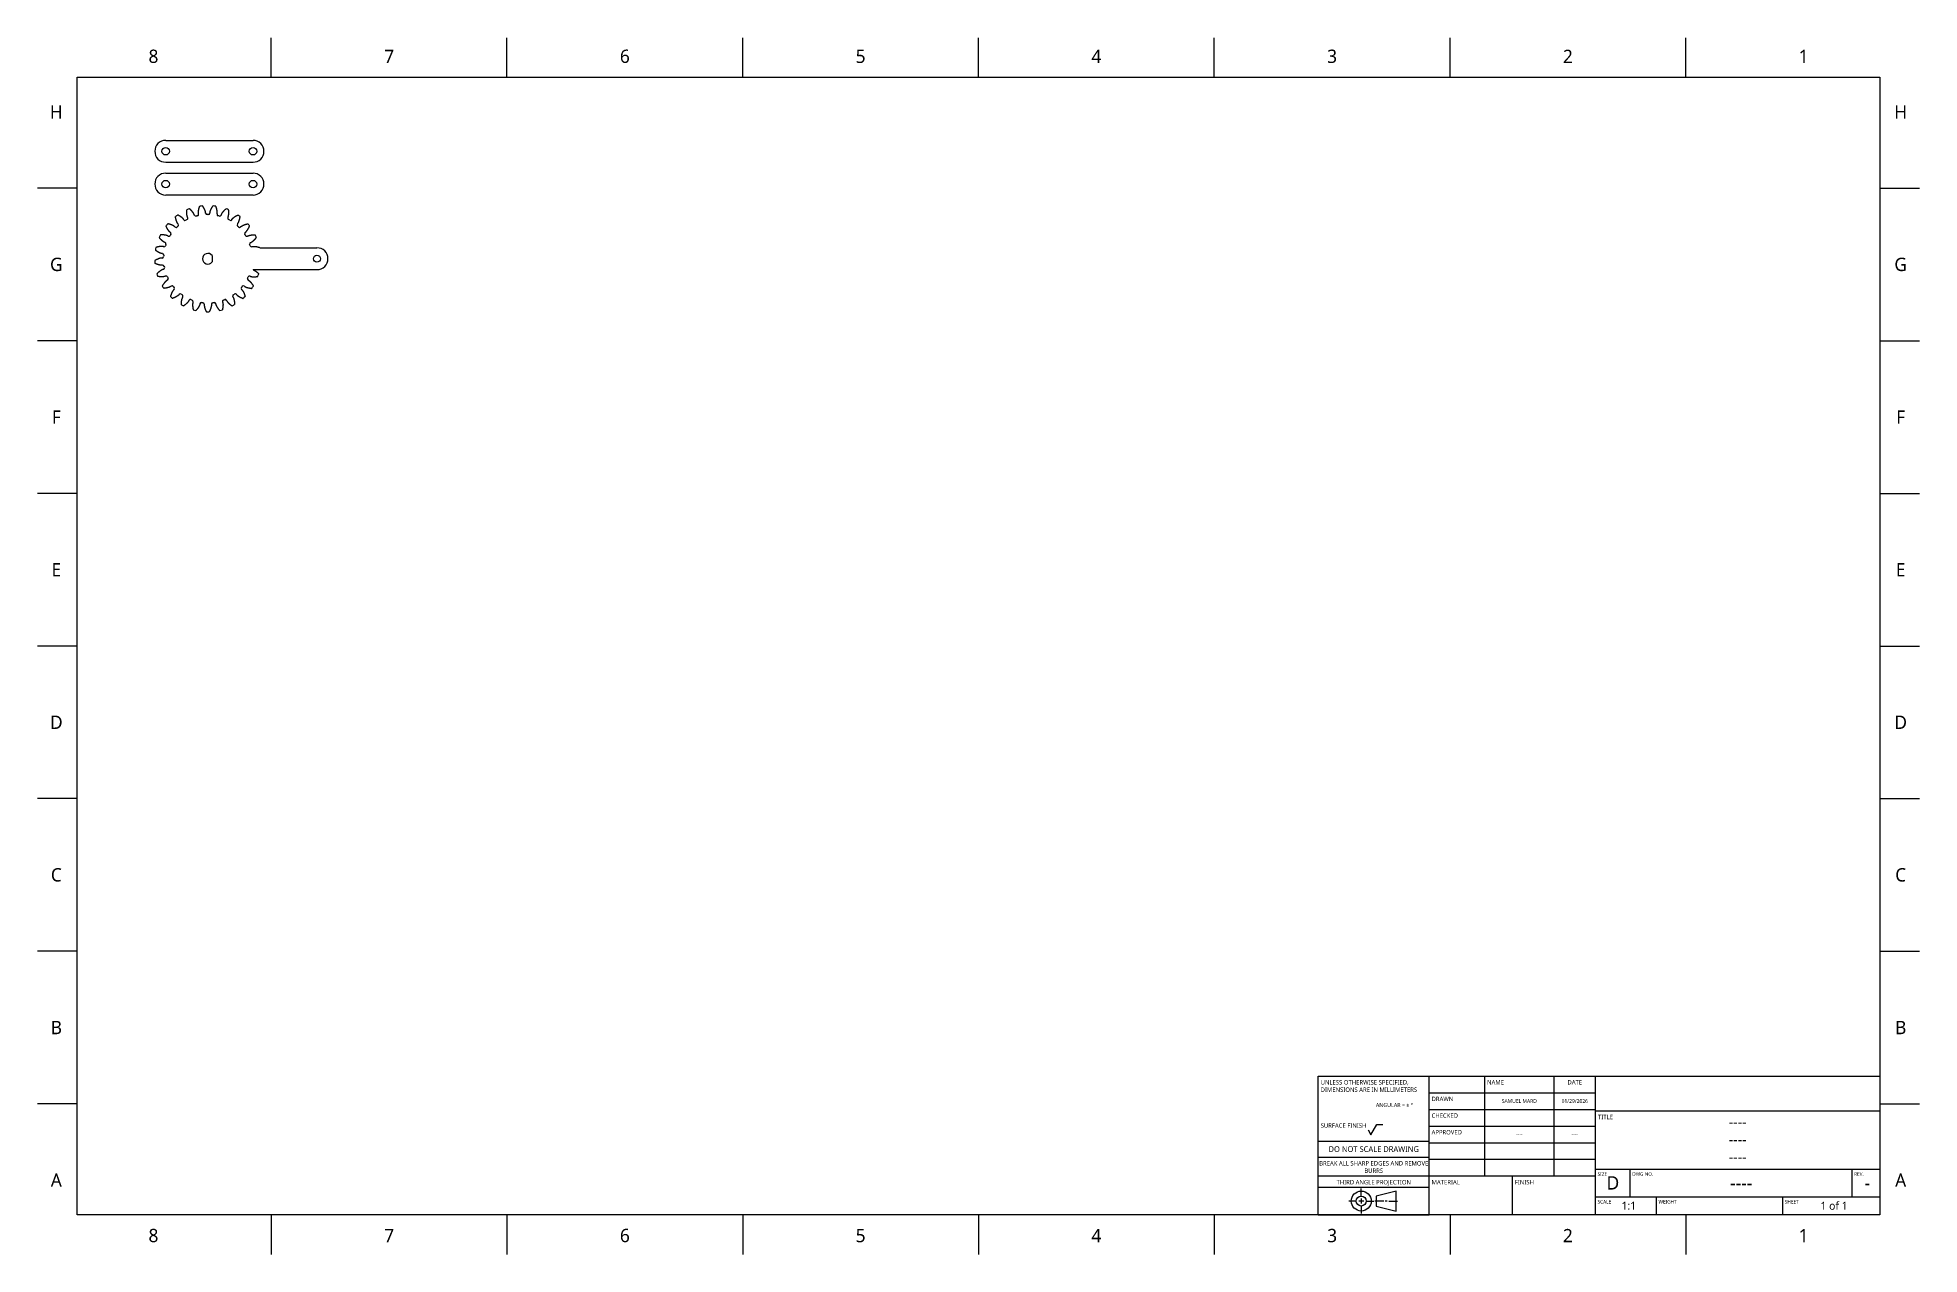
# Model space of a CAD drawing. Extents: x 0.1 to 34, y 0 to 22.
import ezdxf

# ---------------------------------------------------------------- set-up
doc = ezdxf.new("R2010")
doc.units = 0
doc.header["$LTSCALE"] = 0.5
doc.header["$MEASUREMENT"] = 0
for name, color, linetype in [('BORDER_FRAME', 7, 'CONTINUOUS'), ('BORDER_ZONES', 7, 'CONTINUOUS'), ('TITLE_BLOCK', 7, 'CONTINUOUS'), ('VISIBLE', 7, 'CONTINUOUS')]:
    doc.layers.add(name, color=color, linetype=linetype)
doc.styles.add('ONSHAPE-STANDARD', font='NotoSans-Regular.ttf')
doc.styles.add('ONSHAPE-STANDARD-FIELDS', font='')
doc.styles.get('ONSHAPE-STANDARD-FIELDS').set_extended_font_data('Noto Sans')

msp = doc.modelspace()

# ---------------------------------------------------------------- texts
at = {"layer": 'BORDER_ZONES', "char_height": 0.24, "attachment_point": 5, "style": 'ONSHAPE-STANDARD'}
for s, insert in [('8', (2.163, 21.625)), ('7', (6.412, 21.625)), ('6', (10.662, 21.625)), ('5', (14.912, 21.625)), ('4', (19.163, 21.625)), ('3', (23.413, 21.625)), ('2', (27.663, 21.625)), ('1', (31.913, 21.625)), ('H', (0.412, 20.625)), ('H', (33.663, 20.625)), ('G', (0.412, 17.875)), ('G', (33.663, 17.875)), ('F', (0.412, 15.125)), ('F', (33.663, 15.125)), ('E', (0.412, 12.375)), ('E', (33.663, 12.375)), ('D', (0.412, 9.625)), ('D', (33.663, 9.625)), ('C', (0.412, 6.875)), ('C', (33.663, 6.875)), ('B', (0.412, 4.125)), ('B', (33.663, 4.125)), ('A', (0.412, 1.375)), ('A', (33.663, 1.375)), ('8', (2.163, 0.375)), ('7', (6.412, 0.375)), ('6', (10.662, 0.375)), ('5', (14.912, 0.375)), ('4', (19.163, 0.375)), ('3', (23.413, 0.375)), ('2', (27.663, 0.375)), ('1', (31.913, 0.375))]:
    msp.add_mtext(s, dxfattribs=dict(at, insert=insert))
at = {"layer": 'TITLE_BLOCK'}
for s, insert, char_height, width, attachment_point, style in [('UNLESS OTHERWISE SPECIFIED, DIMENSIONS ARE IN MILLIMETERS', (23.206, 3.178), 0.08, 1.96, 1, 'ONSHAPE-STANDARD'), ('NAME', (26.206, 3.178), 0.08, 1.225, 1, 'ONSHAPE-STANDARD'), ('DATE', (27.788, 3.178), 0.08, 0.735, 2, 'ONSHAPE-STANDARD'), ('^JANGULAR = ± °^J', (24.202, 2.885), 0.072, 0.98, 1, 'ONSHAPE-STANDARD'), ('DRAWN', (25.206, 2.878), 0.08, 0.98, 1, 'ONSHAPE-STANDARD'), ('SAMUEL MARD', (26.788, 2.8), 0.0672, 1.25, 5, 'ONSHAPE-STANDARD-FIELDS'), ('01/29/2026', (27.788, 2.8), 0.0672, 0.75, 5, 'ONSHAPE-STANDARD-FIELDS'), ('SURFACE FINISH', (23.206, 2.398), 0.08, 0.98, 1, 'ONSHAPE-STANDARD'), ('CHECKED', (25.206, 2.578), 0.08, 0.98, 1, 'ONSHAPE-STANDARD'), ('TITLE', (28.206, 2.553), 0.08, 0.6125, 1, 'ONSHAPE-STANDARD'), ('----', (30.725, 2.425), 0.192, 4.625, 5, 'ONSHAPE-STANDARD-FIELDS'), ('APPROVED', (25.206, 2.278), 0.08, 0.98, 1, 'ONSHAPE-STANDARD'), ('----', (26.788, 2.2), 0.0672, 1.25, 5, 'ONSHAPE-STANDARD-FIELDS'), ('----', (27.788, 2.2), 0.0672, 0.75, 5, 'ONSHAPE-STANDARD-FIELDS'), ('----', (30.725, 2.11), 0.192, 4.625, 5, 'ONSHAPE-STANDARD-FIELDS'), ('BREAK ALL SHARP EDGES AND REMOVE BURRS', (24.163, 1.718), 0.08, 1.96, 2, 'ONSHAPE-STANDARD'), ('DO NOT SCALE DRAWING', (24.163, 1.986), 0.104, 1.96, 2, 'ONSHAPE-STANDARD'), ('----', (30.725, 1.795), 0.192, 4.625, 5, 'ONSHAPE-STANDARD-FIELDS'), ('THIRD ANGLE PROJECTION', (24.163, 1.378), 0.08, 1.96, 2, 'ONSHAPE-STANDARD'), ('MATERIAL', (25.206, 1.378), 0.08, 1.47, 1, 'ONSHAPE-STANDARD'), ('FINISH', (26.706, 1.378), 0.08, 1.47, 1, 'ONSHAPE-STANDARD'), ('SIZE', (28.198, 1.517), 0.064, 0.6125, 1, 'ONSHAPE-STANDARD'), ('D', (28.475, 1.325), 0.24, 0.625, 5, 'ONSHAPE-STANDARD-FIELDS'), ('DWG NO.', (28.823, 1.517), 0.064, 3.92, 1, 'ONSHAPE-STANDARD'), ('REV.', (32.823, 1.517), 0.064, 0.49, 1, 'ONSHAPE-STANDARD'), ('SCALE', (28.198, 1.017), 0.064, 1.078, 1, 'ONSHAPE-STANDARD'), ('WEIGHT', (29.298, 1.017), 0.064, 2.2295, 1, 'ONSHAPE-STANDARD'), ('----', (30.788, 1.325), 0.24, 4, 5, 'ONSHAPE-STANDARD-FIELDS'), ('SHEET', (31.573, 1.017), 0.064, 1.715, 1, 'ONSHAPE-STANDARD'), ('-', (33.062, 1.325), 0.24, 0.45, 5, 'ONSHAPE-STANDARD-FIELDS'), ('1:1', (28.762, 0.912), 0.144, 1, 5, 'ONSHAPE-STANDARD-FIELDS'), ('1 of 1', (32.462, 0.912), 0.144, 1.65, 5, 'ONSHAPE-STANDARD-FIELDS')]:
    msp.add_mtext(s, dxfattribs=dict(at, insert=insert, char_height=char_height, width=width, attachment_point=attachment_point, style=style))

# ---------------------------------------------------------------- linework, layer by layer
at = {"layer": 'BORDER_FRAME'}
for p, q in [((0.787, 0.75), (0.787, 21.25)), ((0.787, 21.25), (33.288, 21.25)), ((33.288, 21.25), (33.288, 0.75)), ((33.288, 0.75), (0.787, 0.75))]:
    msp.add_line(p, q, dxfattribs=at)
at = {"layer": 'BORDER_ZONES'}
for p, q in [((4.287, 21.25), (4.287, 21.962)), ((8.537, 21.25), (8.537, 21.962)), ((12.787, 21.25), (12.787, 21.962)), ((17.038, 21.25), (17.038, 21.962)), ((21.288, 21.25), (21.288, 21.962)), ((25.538, 21.25), (25.538, 21.962)), ((29.788, 21.25), (29.788, 21.962)), ((0.787, 19.25), (0.075, 19.25)), ((33.288, 19.25), (34, 19.25)), ((0.787, 16.5), (0.075, 16.5)), ((33.288, 16.5), (34, 16.5)), ((0.787, 13.75), (0.075, 13.75)), ((33.288, 13.75), (34, 13.75)), ((0.787, 11), (0.075, 11)), ((33.288, 11), (34, 11)), ((0.787, 8.25), (0.075, 8.25)), ((33.288, 8.25), (34, 8.25)), ((0.787, 5.5), (0.075, 5.5)), ((33.288, 5.5), (34, 5.5)), ((0.787, 2.75), (0.075, 2.75)), ((33.288, 2.75), (34, 2.75)), ((4.287, 0.75), (4.287, 0.037)), ((8.537, 0.75), (8.537, 0.037)), ((12.787, 0.75), (12.787, 0.037)), ((17.038, 0.75), (17.038, 0.037)), ((21.288, 0.75), (21.288, 0.037)), ((25.538, 0.75), (25.538, 0.037)), ((29.788, 0.75), (29.788, 0.037))]:
    msp.add_line(p, q, dxfattribs=at)
at = {"layer": 'TITLE_BLOCK'}
for p, q in [((23.163, 0.75), (23.163, 3.25)), ((23.163, 3.25), (25.163, 3.25)), ((25.163, 0.75), (25.163, 3.25)), ((25.163, 3.25), (28.163, 3.25)), ((26.163, 1.45), (26.163, 3.25)), ((27.413, 1.45), (27.413, 3.25)), ((28.163, 0.75), (28.163, 3.25)), ((28.163, 3.25), (33.288, 3.25)), ((25.163, 2.95), (28.163, 2.95)), ((24.113, 2.193), (24.218, 2.375)), ((24.218, 2.375), (24.328, 2.375)), ((25.163, 2.65), (28.163, 2.65)), ((28.163, 2.625), (33.288, 2.625)), ((23.163, 2.08), (25.163, 2.08)), ((24.062, 2.28), (24.113, 2.193)), ((25.163, 2.35), (28.163, 2.35)), ((25.163, 2.05), (28.163, 2.05)), ((23.163, 1.79), (25.163, 1.79)), ((25.163, 1.75), (28.163, 1.75)), ((23.163, 1.45), (25.163, 1.45)), ((25.163, 1.45), (28.163, 1.45)), ((26.663, 0.75), (26.663, 1.45)), ((28.163, 1.575), (33.288, 1.575)), ((28.788, 1.075), (28.788, 1.575)), ((32.788, 1.075), (32.788, 1.575)), ((23.163, 1.25), (25.163, 1.25)), ((23.938, 1.088), (23.938, 1.223)), ((23.938, 1.043), (23.938, 0.953)), ((24.567, 1.178), (24.207, 1.088)), ((24.207, 1.088), (24.207, 0.908)), ((24.567, 0.818), (24.567, 1.178)), ((28.163, 1.075), (33.288, 1.075)), ((29.262, 0.75), (29.262, 1.075)), ((31.538, 0.75), (31.538, 1.075)), ((23.163, 0.75), (25.163, 0.75)), ((23.848, 0.998), (23.712, 0.998)), ((23.983, 0.998), (23.892, 0.998)), ((23.938, 0.908), (23.938, 0.773)), ((24.027, 0.998), (24.163, 0.998)), ((24.343, 0.998), (24.185, 0.998)), ((24.207, 0.908), (24.567, 0.818)), ((24.405, 0.998), (24.369, 0.998)), ((24.433, 0.998), (24.59, 0.998))]:
    msp.add_line(p, q, dxfattribs=at)
for radius in [0.18, 0.09]:
    msp.add_circle((23.938, 0.998), radius, dxfattribs=at)
at = {"layer": 'VISIBLE'}
for p, q in [((2.384, 20.112), (3.958, 20.112)), ((2.384, 19.718), (3.958, 19.718)), ((2.384, 19.521), (3.958, 19.521)), ((2.384, 19.128), (3.958, 19.128)), ((3.219, 18.036), (3.219, 17.921)), ((4.079, 18.176), (5.111, 18.176)), ((3.958, 17.782), (5.111, 17.782))]:
    msp.add_line(p, q, dxfattribs=at)
for centre, radius in [((2.384, 19.915), 0.0669), ((3.958, 19.915), 0.0669), ((2.384, 19.324), 0.0669), ((3.958, 19.324), 0.0669), ((5.111, 17.979), 0.063)]:
    msp.add_circle(centre, radius, dxfattribs=at)
for centre, radius, start, end in [((2.384, 19.915), 0.197, 90, 270), ((3.958, 19.915), 0.197, 270, 90), ((2.384, 19.324), 0.197, 90, 270), ((3.958, 19.324), 0.197, 270, 90), ((3.143, 17.979), 0.957, 124.4729, 127.5271), ((2.735, 18.695), 0.0268, 211.5539, 299.678), ((3.143, 17.979), 0.797, 117.922, 119.678), ((3.143, 17.979), 0.957, 110.0729, 113.1271), ((2.757, 18.707), 0.0268, 297.922, 26.0461), ((2.926, 18.774), 0.0268, 197.1539, 285.278), ((3.143, 17.979), 0.797, 103.522, 105.278), ((2.95, 18.78), 0.0268, 283.522, 11.6461), ((3.143, 17.979), 0.957, 95.6729, 98.7271), ((3.13, 18.803), 0.0268, 182.7539, 270.878), ((3.143, 17.979), 0.797, 89.122, 90.878), ((3.155, 18.803), 0.0268, 269.122, 357.2461), ((3.143, 17.979), 0.957, 81.2729, 84.3271), ((3.335, 18.78), 0.0268, 168.3539, 256.478), ((3.143, 17.979), 0.797, 74.722, 76.478), ((3.36, 18.774), 0.0268, 254.722, 342.8461), ((3.143, 17.979), 0.957, 66.8729, 69.9271), ((3.529, 18.707), 0.0268, 153.9539, 242.078), ((3.143, 17.979), 0.797, 60.322, 62.078), ((3.551, 18.695), 0.0268, 240.322, 328.4461), ((3.143, 17.979), 0.957, 52.4729, 55.5271), ((3.143, 17.979), 0.957, 153.2729, 156.3271), ((3.143, 17.979), 0.957, 138.8729, 141.9271), ((2.44, 18.41), 0.0268, 240.3539, 328.478), ((3.143, 17.979), 0.797, 146.722, 148.478), ((2.454, 18.431), 0.0268, 326.722, 54.8461), ((2.57, 18.571), 0.0268, 225.9539, 314.078), ((3.143, 17.979), 0.797, 132.322, 134.078), ((2.588, 18.588), 0.0268, 312.322, 40.4461), ((3.698, 18.588), 0.0268, 139.5539, 227.678), ((3.143, 17.979), 0.797, 45.922, 47.678), ((3.716, 18.571), 0.0268, 225.922, 314.0461), ((3.832, 18.431), 0.0268, 125.1539, 213.278), ((3.143, 17.979), 0.797, 31.522, 33.278), ((3.845, 18.41), 0.0268, 211.522, 299.6461), ((3.143, 17.979), 0.957, 38.0729, 41.1271), ((3.143, 17.979), 0.957, 23.6729, 26.7271), ((3.143, 17.979), 0.957, 167.6729, 170.7271), ((2.32, 18.018), 0.0268, 269.1539, 357.278), ((2.321, 18.043), 0.0268, 355.522, 83.6461), ((3.143, 17.979), 0.797, 175.522, 177.278), ((2.355, 18.221), 0.0268, 254.7539, 342.878), ((2.363, 18.245), 0.0268, 341.122, 69.2461), ((3.143, 17.979), 0.797, 161.122, 162.878), ((3.143, 17.979), 0.0955, 36.8699, 323.1301), ((3.923, 18.245), 0.0268, 110.7539, 198.878), ((3.143, 17.979), 0.797, 17.122, 18.878), ((3.93, 18.221), 0.0268, 197.122, 285.2461), ((3.143, 17.979), 0.957, 11.8741, 12.3271), ((5.111, 17.979), 0.197, 270, 90), ((3.143, 17.979), 0.957, 182.0729, 185.1271), ((3.143, 17.979), 0.957, 196.4729, 199.5271), ((2.331, 17.837), 0.0268, 9.922, 98.0461), ((2.336, 17.812), 0.0268, 283.5539, 11.678), ((3.143, 17.979), 0.797, 189.922, 191.678), ((2.392, 17.639), 0.0268, 24.322, 112.4461), ((3.143, 17.979), 0.797, 204.322, 206.078), ((3.143, 17.979), 0.797, 333.922, 335.678), ((3.894, 17.639), 0.0268, 67.5539, 155.678), ((3.143, 17.979), 0.957, 340.4729, 343.5271), ((3.143, 17.979), 0.957, 210.8729, 213.9271), ((2.403, 17.616), 0.0268, 297.9539, 26.078), ((2.5, 17.463), 0.0268, 38.722, 126.8461), ((3.143, 17.979), 0.797, 218.722, 220.478), ((2.516, 17.444), 0.0268, 312.3539, 40.478), ((2.648, 17.32), 0.0268, 53.122, 141.2461), ((3.143, 17.979), 0.797, 233.122, 234.878), ((2.669, 17.305), 0.0268, 326.7539, 54.878), ((3.617, 17.305), 0.0268, 125.122, 213.2461), ((3.143, 17.979), 0.797, 305.122, 306.878), ((3.637, 17.32), 0.0268, 38.7539, 126.878), ((3.77, 17.444), 0.0268, 139.522, 227.6461), ((3.143, 17.979), 0.797, 319.522, 321.278), ((3.786, 17.463), 0.0268, 53.1539, 141.278), ((3.883, 17.616), 0.0268, 153.922, 242.0461), ((3.143, 17.979), 0.957, 326.0729, 329.1271), ((3.143, 17.979), 0.957, 225.2729, 228.3271), ((3.143, 17.979), 0.957, 239.6729, 242.7271), ((2.828, 17.217), 0.0268, 67.522, 155.6461), ((3.143, 17.979), 0.797, 247.522, 249.278), ((2.851, 17.208), 0.0268, 341.1539, 69.278), ((3.143, 17.979), 0.957, 254.0729, 257.1271), ((3.027, 17.163), 0.0268, 81.922, 170.0461), ((3.143, 17.979), 0.797, 261.922, 263.678), ((3.052, 17.16), 0.0268, 355.5539, 83.678), ((3.143, 17.979), 0.957, 268.4729, 271.5271), ((3.234, 17.16), 0.0268, 96.322, 184.4461), ((3.143, 17.979), 0.797, 276.322, 278.078), ((3.259, 17.163), 0.0268, 9.9539, 98.078), ((3.143, 17.979), 0.957, 282.8729, 285.9271), ((3.434, 17.208), 0.0268, 110.722, 198.8461), ((3.143, 17.979), 0.797, 290.722, 292.478), ((3.458, 17.217), 0.0268, 24.3539, 112.478), ((3.143, 17.979), 0.957, 297.2729, 300.3271), ((3.143, 17.979), 0.957, 311.6729, 314.7271)]:
    msp.add_arc(centre, radius, start, end, dxfattribs=at)
for points, knots in [([(2.608, 18.605), (2.605, 18.609), (2.603, 18.612), (2.602, 18.613), (2.602, 18.613), (2.601, 18.614), (2.6, 18.615), (2.599, 18.617), (2.598, 18.619), (2.597, 18.621), (2.595, 18.623), (2.594, 18.626), (2.592, 18.629), (2.59, 18.633), (2.588, 18.636), (2.586, 18.64), (2.585, 18.645), (2.583, 18.65), (2.581, 18.655), (2.579, 18.66), (2.576, 18.666), (2.574, 18.672), (2.572, 18.679), (2.571, 18.686), (2.569, 18.693), (2.567, 18.7), (2.565, 18.708), (2.563, 18.717), (2.562, 18.725), (2.561, 18.732), (2.56, 18.736), (2.56, 18.737)], [0.0536912, 0.0536912, 0.0536912, 0.0536912, 0.0905436, 0.1013093, 0.1152077, 0.1316526, 0.1502993, 0.1709141, 0.1933246, 0.2173975, 0.2430249, 0.270118, 0.2986014, 0.3284102, 0.3594881, 0.3917852, 0.4252571, 0.459864, 0.4955697, 0.5323416, 0.5701494, 0.6089657, 0.6487648, 0.6895231, 0.7312184, 0.7738303, 0.8173393, 0.8617274, 0.9069775, 0.9530734, 0.9682173, 0.9682173, 0.9682173, 0.9682173]), ([(2.712, 18.681), (2.709, 18.685), (2.707, 18.688), (2.707, 18.689), (2.706, 18.689), (2.706, 18.69), (2.705, 18.692), (2.704, 18.693), (2.702, 18.695), (2.701, 18.697), (2.699, 18.699), (2.697, 18.701), (2.694, 18.704), (2.692, 18.706), (2.689, 18.709), (2.685, 18.712), (2.682, 18.715), (2.678, 18.719), (2.674, 18.722), (2.669, 18.726), (2.664, 18.73), (2.659, 18.733), (2.653, 18.737), (2.647, 18.741), (2.641, 18.745), (2.634, 18.75), (2.627, 18.754), (2.62, 18.758), (2.612, 18.762), (2.606, 18.765), (2.602, 18.767), (2.601, 18.767)], [0.0536912, 0.0536912, 0.0536912, 0.0536912, 0.0905436, 0.1013093, 0.1152077, 0.1316526, 0.1502993, 0.1709141, 0.1933246, 0.2173975, 0.2430249, 0.270118, 0.2986014, 0.3284102, 0.3594881, 0.3917852, 0.4252571, 0.459864, 0.4955697, 0.5323416, 0.5701494, 0.6089657, 0.6487648, 0.6895231, 0.7312184, 0.7738303, 0.8173393, 0.8617274, 0.9069775, 0.9530734, 0.9682173, 0.9682173, 0.9682173, 0.9682173]), ([(2.781, 18.719), (2.779, 18.723), (2.777, 18.727), (2.777, 18.727), (2.777, 18.728), (2.776, 18.729), (2.776, 18.73), (2.775, 18.732), (2.774, 18.734), (2.774, 18.737), (2.773, 18.739), (2.772, 18.742), (2.771, 18.746), (2.77, 18.749), (2.769, 18.754), (2.769, 18.758), (2.768, 18.763), (2.767, 18.768), (2.766, 18.773), (2.766, 18.779), (2.765, 18.785), (2.765, 18.792), (2.764, 18.798), (2.764, 18.806), (2.764, 18.813), (2.764, 18.821), (2.765, 18.829), (2.765, 18.838), (2.766, 18.846), (2.766, 18.853), (2.767, 18.858), (2.767, 18.859)], [0.0536912, 0.0536912, 0.0536912, 0.0536912, 0.0905436, 0.1013093, 0.1152077, 0.1316526, 0.1502993, 0.1709141, 0.1933246, 0.2173975, 0.2430249, 0.270118, 0.2986014, 0.3284102, 0.3594881, 0.3917852, 0.4252571, 0.459864, 0.4955697, 0.5323416, 0.5701494, 0.6089657, 0.6487648, 0.6895231, 0.7312184, 0.7738303, 0.8173393, 0.8617274, 0.9069775, 0.9530734, 0.9682173, 0.9682173, 0.9682173, 0.9682173]), ([(2.9, 18.766), (2.899, 18.77), (2.897, 18.774), (2.897, 18.775), (2.897, 18.776), (2.896, 18.777), (2.896, 18.778), (2.895, 18.78), (2.894, 18.782), (2.893, 18.784), (2.892, 18.786), (2.89, 18.789), (2.889, 18.792), (2.887, 18.796), (2.885, 18.799), (2.882, 18.803), (2.879, 18.807), (2.877, 18.811), (2.873, 18.816), (2.87, 18.82), (2.866, 18.825), (2.862, 18.83), (2.857, 18.835), (2.853, 18.841), (2.848, 18.846), (2.842, 18.852), (2.836, 18.857), (2.83, 18.863), (2.824, 18.869), (2.818, 18.874), (2.815, 18.877), (2.814, 18.877)], [0.0536912, 0.0536912, 0.0536912, 0.0536912, 0.0905436, 0.1013093, 0.1152077, 0.1316526, 0.1502993, 0.1709141, 0.1933246, 0.2173975, 0.2430249, 0.270118, 0.2986014, 0.3284102, 0.3594881, 0.3917852, 0.4252571, 0.459864, 0.4955697, 0.5323416, 0.5701494, 0.6089657, 0.6487648, 0.6895231, 0.7312184, 0.7738303, 0.8173393, 0.8617274, 0.9069775, 0.9530734, 0.9682173, 0.9682173, 0.9682173, 0.9682173]), ([(2.976, 18.785), (2.975, 18.79), (2.975, 18.794), (2.975, 18.795), (2.974, 18.795), (2.974, 18.797), (2.974, 18.798), (2.974, 18.8), (2.974, 18.802), (2.974, 18.805), (2.974, 18.807), (2.973, 18.811), (2.973, 18.814), (2.974, 18.818), (2.974, 18.822), (2.974, 18.827), (2.974, 18.831), (2.975, 18.836), (2.976, 18.842), (2.977, 18.848), (2.978, 18.854), (2.979, 18.86), (2.98, 18.867), (2.982, 18.874), (2.984, 18.881), (2.986, 18.889), (2.988, 18.896), (2.991, 18.905), (2.993, 18.913), (2.996, 18.92), (2.997, 18.923), (2.998, 18.924)], [0.0536912, 0.0536912, 0.0536912, 0.0536912, 0.0905436, 0.1013093, 0.1152077, 0.1316526, 0.1502993, 0.1709141, 0.1933246, 0.2173975, 0.2430249, 0.270118, 0.2986014, 0.3284102, 0.3594881, 0.3917852, 0.4252571, 0.459864, 0.4955697, 0.5323416, 0.5701494, 0.6089657, 0.6487648, 0.6895231, 0.7312184, 0.7738303, 0.8173393, 0.8617274, 0.9069775, 0.9530734, 0.9682173, 0.9682173, 0.9682173, 0.9682173]), ([(3.103, 18.801), (3.103, 18.806), (3.103, 18.81), (3.103, 18.811), (3.103, 18.812), (3.103, 18.813), (3.102, 18.814), (3.102, 18.816), (3.102, 18.818), (3.101, 18.821), (3.101, 18.823), (3.1, 18.827), (3.099, 18.83), (3.098, 18.834), (3.097, 18.838), (3.095, 18.842), (3.094, 18.846), (3.092, 18.851), (3.09, 18.856), (3.088, 18.862), (3.085, 18.867), (3.082, 18.873), (3.079, 18.879), (3.076, 18.886), (3.072, 18.892), (3.069, 18.899), (3.064, 18.906), (3.06, 18.913), (3.055, 18.921), (3.051, 18.927), (3.049, 18.93), (3.048, 18.931)], [0.0536912, 0.0536912, 0.0536912, 0.0536912, 0.0905436, 0.1013093, 0.1152077, 0.1316526, 0.1502993, 0.1709141, 0.1933246, 0.2173975, 0.2430249, 0.270118, 0.2986014, 0.3284102, 0.3594881, 0.3917852, 0.4252571, 0.459864, 0.4955697, 0.5323416, 0.5701494, 0.6089657, 0.6487648, 0.6895231, 0.7312184, 0.7738303, 0.8173393, 0.8617274, 0.9069775, 0.9530734, 0.9682173, 0.9682173, 0.9682173, 0.9682173]), ([(3.182, 18.801), (3.182, 18.806), (3.183, 18.81), (3.183, 18.811), (3.183, 18.812), (3.183, 18.813), (3.183, 18.814), (3.183, 18.816), (3.184, 18.818), (3.184, 18.821), (3.185, 18.823), (3.186, 18.827), (3.187, 18.83), (3.188, 18.834), (3.189, 18.838), (3.19, 18.842), (3.192, 18.846), (3.194, 18.851), (3.196, 18.856), (3.198, 18.862), (3.2, 18.867), (3.203, 18.873), (3.206, 18.879), (3.209, 18.886), (3.213, 18.892), (3.217, 18.899), (3.221, 18.906), (3.226, 18.913), (3.23, 18.921), (3.234, 18.927), (3.237, 18.93), (3.237, 18.931)], [0.0536912, 0.0536912, 0.0536912, 0.0536912, 0.0905436, 0.1013093, 0.1152077, 0.1316526, 0.1502993, 0.1709141, 0.1933246, 0.2173975, 0.2430249, 0.270118, 0.2986014, 0.3284102, 0.3594881, 0.3917852, 0.4252571, 0.459864, 0.4955697, 0.5323416, 0.5701494, 0.6089657, 0.6487648, 0.6895231, 0.7312184, 0.7738303, 0.8173393, 0.8617274, 0.9069775, 0.9530734, 0.9682173, 0.9682173, 0.9682173, 0.9682173]), ([(3.309, 18.785), (3.31, 18.79), (3.311, 18.794), (3.311, 18.795), (3.311, 18.795), (3.311, 18.797), (3.312, 18.798), (3.312, 18.8), (3.312, 18.802), (3.312, 18.805), (3.312, 18.807), (3.312, 18.811), (3.312, 18.814), (3.312, 18.818), (3.312, 18.822), (3.311, 18.827), (3.311, 18.831), (3.311, 18.836), (3.31, 18.842), (3.309, 18.848), (3.308, 18.854), (3.307, 18.86), (3.305, 18.867), (3.304, 18.874), (3.302, 18.881), (3.3, 18.889), (3.298, 18.896), (3.295, 18.905), (3.292, 18.913), (3.29, 18.92), (3.288, 18.923), (3.288, 18.924)], [0.0536912, 0.0536912, 0.0536912, 0.0536912, 0.0905436, 0.1013093, 0.1152077, 0.1316526, 0.1502993, 0.1709141, 0.1933246, 0.2173975, 0.2430249, 0.270118, 0.2986014, 0.3284102, 0.3594881, 0.3917852, 0.4252571, 0.459864, 0.4955697, 0.5323416, 0.5701494, 0.6089657, 0.6487648, 0.6895231, 0.7312184, 0.7738303, 0.8173393, 0.8617274, 0.9069775, 0.9530734, 0.9682173, 0.9682173, 0.9682173, 0.9682173]), ([(3.386, 18.766), (3.387, 18.77), (3.388, 18.774), (3.388, 18.775), (3.389, 18.776), (3.389, 18.777), (3.39, 18.778), (3.39, 18.78), (3.391, 18.782), (3.392, 18.784), (3.394, 18.786), (3.395, 18.789), (3.397, 18.792), (3.399, 18.796), (3.401, 18.799), (3.403, 18.803), (3.406, 18.807), (3.409, 18.811), (3.412, 18.816), (3.416, 18.82), (3.42, 18.825), (3.424, 18.83), (3.428, 18.835), (3.433, 18.841), (3.438, 18.846), (3.443, 18.852), (3.449, 18.857), (3.455, 18.863), (3.462, 18.869), (3.467, 18.874), (3.47, 18.877), (3.471, 18.877)], [0.0536912, 0.0536912, 0.0536912, 0.0536912, 0.0905436, 0.1013093, 0.1152077, 0.1316526, 0.1502993, 0.1709141, 0.1933246, 0.2173975, 0.2430249, 0.270118, 0.2986014, 0.3284102, 0.3594881, 0.3917852, 0.4252571, 0.459864, 0.4955697, 0.5323416, 0.5701494, 0.6089657, 0.6487648, 0.6895231, 0.7312184, 0.7738303, 0.8173393, 0.8617274, 0.9069775, 0.9530734, 0.9682173, 0.9682173, 0.9682173, 0.9682173]), ([(3.505, 18.719), (3.507, 18.723), (3.508, 18.727), (3.509, 18.727), (3.509, 18.728), (3.509, 18.729), (3.51, 18.73), (3.511, 18.732), (3.511, 18.734), (3.512, 18.737), (3.513, 18.739), (3.514, 18.742), (3.515, 18.746), (3.515, 18.749), (3.516, 18.754), (3.517, 18.758), (3.518, 18.763), (3.519, 18.768), (3.519, 18.773), (3.52, 18.779), (3.52, 18.785), (3.521, 18.792), (3.521, 18.798), (3.521, 18.806), (3.521, 18.813), (3.521, 18.821), (3.521, 18.829), (3.52, 18.838), (3.52, 18.846), (3.519, 18.853), (3.519, 18.858), (3.519, 18.859)], [0.0536912, 0.0536912, 0.0536912, 0.0536912, 0.0905436, 0.1013093, 0.1152077, 0.1316526, 0.1502993, 0.1709141, 0.1933246, 0.2173975, 0.2430249, 0.270118, 0.2986014, 0.3284102, 0.3594881, 0.3917852, 0.4252571, 0.459864, 0.4955697, 0.5323416, 0.5701494, 0.6089657, 0.6487648, 0.6895231, 0.7312184, 0.7738303, 0.8173393, 0.8617274, 0.9069775, 0.9530734, 0.9682173, 0.9682173, 0.9682173, 0.9682173]), ([(3.574, 18.681), (3.576, 18.685), (3.578, 18.688), (3.579, 18.689), (3.579, 18.689), (3.58, 18.69), (3.581, 18.692), (3.582, 18.693), (3.583, 18.695), (3.585, 18.697), (3.587, 18.699), (3.589, 18.701), (3.591, 18.704), (3.594, 18.706), (3.597, 18.709), (3.6, 18.712), (3.604, 18.715), (3.608, 18.719), (3.612, 18.722), (3.616, 18.726), (3.621, 18.73), (3.627, 18.733), (3.632, 18.737), (3.638, 18.741), (3.644, 18.745), (3.651, 18.75), (3.658, 18.754), (3.666, 18.758), (3.673, 18.762), (3.68, 18.765), (3.683, 18.767), (3.684, 18.767)], [0.0536912, 0.0536912, 0.0536912, 0.0536912, 0.0905436, 0.1013093, 0.1152077, 0.1316526, 0.1502993, 0.1709141, 0.1933246, 0.2173975, 0.2430249, 0.270118, 0.2986014, 0.3284102, 0.3594881, 0.3917852, 0.4252571, 0.459864, 0.4955697, 0.5323416, 0.5701494, 0.6089657, 0.6487648, 0.6895231, 0.7312184, 0.7738303, 0.8173393, 0.8617274, 0.9069775, 0.9530734, 0.9682173, 0.9682173, 0.9682173, 0.9682173]), ([(3.677, 18.605), (3.68, 18.609), (3.683, 18.612), (3.683, 18.613), (3.684, 18.613), (3.685, 18.614), (3.685, 18.615), (3.686, 18.617), (3.688, 18.619), (3.689, 18.621), (3.69, 18.623), (3.692, 18.626), (3.694, 18.629), (3.695, 18.633), (3.697, 18.636), (3.699, 18.64), (3.701, 18.645), (3.703, 18.65), (3.705, 18.655), (3.707, 18.66), (3.709, 18.666), (3.711, 18.672), (3.713, 18.679), (3.715, 18.686), (3.717, 18.693), (3.719, 18.7), (3.721, 18.708), (3.722, 18.717), (3.724, 18.725), (3.725, 18.732), (3.725, 18.736), (3.726, 18.737)], [0.0536912, 0.0536912, 0.0536912, 0.0536912, 0.0905436, 0.1013093, 0.1152077, 0.1316526, 0.1502993, 0.1709141, 0.1933246, 0.2173975, 0.2430249, 0.270118, 0.2986014, 0.3284102, 0.3594881, 0.3917852, 0.4252571, 0.459864, 0.4955697, 0.5323416, 0.5701494, 0.6089657, 0.6487648, 0.6895231, 0.7312184, 0.7738303, 0.8173393, 0.8617274, 0.9069775, 0.9530734, 0.9682173, 0.9682173, 0.9682173, 0.9682173]), ([(2.373, 18.27), (2.368, 18.272), (2.364, 18.274), (2.364, 18.274), (2.363, 18.274), (2.362, 18.275), (2.361, 18.275), (2.359, 18.276), (2.357, 18.277), (2.355, 18.278), (2.352, 18.28), (2.35, 18.281), (2.347, 18.283), (2.344, 18.286), (2.34, 18.288), (2.337, 18.291), (2.333, 18.293), (2.329, 18.297), (2.324, 18.3), (2.32, 18.304), (2.315, 18.308), (2.311, 18.313), (2.306, 18.317), (2.301, 18.322), (2.296, 18.328), (2.29, 18.334), (2.285, 18.34), (2.28, 18.346), (2.274, 18.353), (2.27, 18.359), (2.267, 18.362), (2.267, 18.363)], [0.0536912, 0.0536912, 0.0536912, 0.0536912, 0.0905436, 0.1013093, 0.1152077, 0.1316526, 0.1502993, 0.1709141, 0.1933246, 0.2173975, 0.2430249, 0.270118, 0.2986014, 0.3284102, 0.3594881, 0.3917852, 0.4252571, 0.459864, 0.4955697, 0.5323416, 0.5701494, 0.6089657, 0.6487648, 0.6895231, 0.7312184, 0.7738303, 0.8173393, 0.8617274, 0.9069775, 0.9530734, 0.9682173, 0.9682173, 0.9682173, 0.9682173]), ([(2.427, 18.386), (2.423, 18.389), (2.419, 18.391), (2.419, 18.391), (2.418, 18.391), (2.417, 18.392), (2.416, 18.392), (2.414, 18.393), (2.412, 18.394), (2.41, 18.395), (2.407, 18.396), (2.404, 18.397), (2.401, 18.398), (2.397, 18.399), (2.393, 18.4), (2.389, 18.401), (2.384, 18.402), (2.379, 18.403), (2.373, 18.404), (2.368, 18.405), (2.362, 18.406), (2.355, 18.407), (2.348, 18.408), (2.341, 18.408), (2.334, 18.409), (2.326, 18.409), (2.318, 18.409), (2.309, 18.41), (2.3, 18.409), (2.293, 18.409), (2.289, 18.409), (2.288, 18.409)], [0.0536912, 0.0536912, 0.0536912, 0.0536912, 0.0905436, 0.1013093, 0.1152077, 0.1316526, 0.1502993, 0.1709141, 0.1933246, 0.2173975, 0.2430249, 0.270118, 0.2986014, 0.3284102, 0.3594881, 0.3917852, 0.4252571, 0.459864, 0.4955697, 0.5323416, 0.5701494, 0.6089657, 0.6487648, 0.6895231, 0.7312184, 0.7738303, 0.8173393, 0.8617274, 0.9069775, 0.9530734, 0.9682173, 0.9682173, 0.9682173, 0.9682173]), ([(2.469, 18.453), (2.465, 18.456), (2.462, 18.458), (2.462, 18.458), (2.461, 18.459), (2.46, 18.46), (2.459, 18.461), (2.458, 18.462), (2.456, 18.463), (2.454, 18.465), (2.452, 18.467), (2.45, 18.469), (2.448, 18.472), (2.445, 18.475), (2.442, 18.478), (2.439, 18.481), (2.436, 18.485), (2.433, 18.489), (2.43, 18.494), (2.427, 18.498), (2.423, 18.504), (2.42, 18.509), (2.416, 18.515), (2.413, 18.521), (2.409, 18.528), (2.405, 18.534), (2.402, 18.542), (2.398, 18.549), (2.394, 18.557), (2.392, 18.564), (2.39, 18.568), (2.39, 18.569)], [0.0536912, 0.0536912, 0.0536912, 0.0536912, 0.0905436, 0.1013093, 0.1152077, 0.1316526, 0.1502993, 0.1709141, 0.1933246, 0.2173975, 0.2430249, 0.270118, 0.2986014, 0.3284102, 0.3594881, 0.3917852, 0.4252571, 0.459864, 0.4955697, 0.5323416, 0.5701494, 0.6089657, 0.6487648, 0.6895231, 0.7312184, 0.7738303, 0.8173393, 0.8617274, 0.9069775, 0.9530734, 0.9682173, 0.9682173, 0.9682173, 0.9682173]), ([(2.551, 18.551), (2.547, 18.555), (2.544, 18.558), (2.544, 18.558), (2.543, 18.559), (2.543, 18.559), (2.541, 18.56), (2.54, 18.561), (2.538, 18.563), (2.536, 18.564), (2.534, 18.566), (2.531, 18.567), (2.528, 18.569), (2.525, 18.571), (2.521, 18.573), (2.517, 18.575), (2.513, 18.578), (2.508, 18.58), (2.503, 18.582), (2.498, 18.585), (2.492, 18.587), (2.486, 18.589), (2.48, 18.592), (2.473, 18.594), (2.466, 18.597), (2.459, 18.599), (2.451, 18.601), (2.443, 18.603), (2.434, 18.605), (2.427, 18.607), (2.423, 18.608), (2.422, 18.608)], [0.0536912, 0.0536912, 0.0536912, 0.0536912, 0.0905436, 0.1013093, 0.1152077, 0.1316526, 0.1502993, 0.1709141, 0.1933246, 0.2173975, 0.2430249, 0.270118, 0.2986014, 0.3284102, 0.3594881, 0.3917852, 0.4252571, 0.459864, 0.4955697, 0.5323416, 0.5701494, 0.6089657, 0.6487648, 0.6895231, 0.7312184, 0.7738303, 0.8173393, 0.8617274, 0.9069775, 0.9530734, 0.9682173, 0.9682173, 0.9682173, 0.9682173]), ([(3.735, 18.551), (3.738, 18.555), (3.741, 18.558), (3.741, 18.558), (3.742, 18.559), (3.743, 18.559), (3.744, 18.56), (3.746, 18.561), (3.747, 18.563), (3.749, 18.564), (3.752, 18.566), (3.754, 18.567), (3.757, 18.569), (3.761, 18.571), (3.764, 18.573), (3.768, 18.575), (3.773, 18.578), (3.777, 18.58), (3.782, 18.582), (3.787, 18.585), (3.793, 18.587), (3.799, 18.589), (3.806, 18.592), (3.812, 18.594), (3.819, 18.597), (3.827, 18.599), (3.835, 18.601), (3.843, 18.603), (3.852, 18.605), (3.858, 18.607), (3.862, 18.608), (3.863, 18.608)], [0.0536912, 0.0536912, 0.0536912, 0.0536912, 0.0905436, 0.1013093, 0.1152077, 0.1316526, 0.1502993, 0.1709141, 0.1933246, 0.2173975, 0.2430249, 0.270118, 0.2986014, 0.3284102, 0.3594881, 0.3917852, 0.4252571, 0.459864, 0.4955697, 0.5323416, 0.5701494, 0.6089657, 0.6487648, 0.6895231, 0.7312184, 0.7738303, 0.8173393, 0.8617274, 0.9069775, 0.9530734, 0.9682173, 0.9682173, 0.9682173, 0.9682173]), ([(3.816, 18.453), (3.82, 18.456), (3.824, 18.458), (3.824, 18.458), (3.825, 18.459), (3.826, 18.46), (3.827, 18.461), (3.828, 18.462), (3.83, 18.463), (3.831, 18.465), (3.833, 18.467), (3.836, 18.469), (3.838, 18.472), (3.841, 18.475), (3.843, 18.478), (3.846, 18.481), (3.849, 18.485), (3.852, 18.489), (3.855, 18.494), (3.859, 18.498), (3.862, 18.504), (3.866, 18.509), (3.869, 18.515), (3.873, 18.521), (3.876, 18.528), (3.88, 18.534), (3.884, 18.542), (3.888, 18.549), (3.891, 18.557), (3.894, 18.564), (3.896, 18.568), (3.896, 18.569)], [0.0536912, 0.0536912, 0.0536912, 0.0536912, 0.0905436, 0.1013093, 0.1152077, 0.1316526, 0.1502993, 0.1709141, 0.1933246, 0.2173975, 0.2430249, 0.270118, 0.2986014, 0.3284102, 0.3594881, 0.3917852, 0.4252571, 0.459864, 0.4955697, 0.5323416, 0.5701494, 0.6089657, 0.6487648, 0.6895231, 0.7312184, 0.7738303, 0.8173393, 0.8617274, 0.9069775, 0.9530734, 0.9682173, 0.9682173, 0.9682173, 0.9682173]), ([(3.859, 18.386), (3.863, 18.389), (3.866, 18.391), (3.867, 18.391), (3.868, 18.391), (3.869, 18.392), (3.87, 18.392), (3.872, 18.393), (3.874, 18.394), (3.876, 18.395), (3.879, 18.396), (3.882, 18.397), (3.885, 18.398), (3.889, 18.399), (3.893, 18.4), (3.897, 18.401), (3.902, 18.402), (3.907, 18.403), (3.912, 18.404), (3.918, 18.405), (3.924, 18.406), (3.93, 18.407), (3.937, 18.408), (3.944, 18.408), (3.952, 18.409), (3.96, 18.409), (3.968, 18.409), (3.976, 18.41), (3.985, 18.409), (3.992, 18.409), (3.996, 18.409), (3.997, 18.409)], [0.0536912, 0.0536912, 0.0536912, 0.0536912, 0.0905436, 0.1013093, 0.1152077, 0.1316526, 0.1502993, 0.1709141, 0.1933246, 0.2173975, 0.2430249, 0.270118, 0.2986014, 0.3284102, 0.3594881, 0.3917852, 0.4252571, 0.459864, 0.4955697, 0.5323416, 0.5701494, 0.6089657, 0.6487648, 0.6895231, 0.7312184, 0.7738303, 0.8173393, 0.8617274, 0.9069775, 0.9530734, 0.9682173, 0.9682173, 0.9682173, 0.9682173]), ([(3.913, 18.27), (3.917, 18.272), (3.921, 18.274), (3.922, 18.274), (3.923, 18.274), (3.924, 18.275), (3.925, 18.275), (3.927, 18.276), (3.929, 18.277), (3.931, 18.278), (3.933, 18.28), (3.936, 18.281), (3.939, 18.283), (3.942, 18.286), (3.945, 18.288), (3.949, 18.291), (3.953, 18.293), (3.957, 18.297), (3.961, 18.3), (3.966, 18.304), (3.97, 18.308), (3.975, 18.313), (3.98, 18.317), (3.985, 18.322), (3.99, 18.328), (3.995, 18.334), (4.001, 18.34), (4.006, 18.346), (4.012, 18.353), (4.016, 18.359), (4.018, 18.362), (4.019, 18.363)], [0.0536912, 0.0536912, 0.0536912, 0.0536912, 0.0905436, 0.1013093, 0.1152077, 0.1316526, 0.1502993, 0.1709141, 0.1933246, 0.2173975, 0.2430249, 0.270118, 0.2986014, 0.3284102, 0.3594881, 0.3917852, 0.4252571, 0.459864, 0.4955697, 0.5323416, 0.5701494, 0.6089657, 0.6487648, 0.6895231, 0.7312184, 0.7738303, 0.8173393, 0.8617274, 0.9069775, 0.9530734, 0.9682173, 0.9682173, 0.9682173, 0.9682173]), ([(2.319, 17.991), (2.315, 17.991), (2.31, 17.991), (2.31, 17.991), (2.309, 17.991), (2.308, 17.991), (2.306, 17.991), (2.304, 17.991), (2.302, 17.99), (2.3, 17.99), (2.297, 17.99), (2.294, 17.989), (2.29, 17.988), (2.287, 17.988), (2.283, 17.987), (2.278, 17.986), (2.274, 17.984), (2.269, 17.983), (2.264, 17.981), (2.258, 17.979), (2.252, 17.977), (2.246, 17.975), (2.24, 17.972), (2.233, 17.969), (2.227, 17.966), (2.22, 17.962), (2.212, 17.959), (2.205, 17.955), (2.197, 17.95), (2.191, 17.947), (2.188, 17.945), (2.187, 17.944)], [0.0536912, 0.0536912, 0.0536912, 0.0536912, 0.0905436, 0.1013093, 0.1152077, 0.1316526, 0.1502993, 0.1709141, 0.1933246, 0.2173975, 0.2430249, 0.270118, 0.2986014, 0.3284102, 0.3594881, 0.3917852, 0.4252571, 0.459864, 0.4955697, 0.5323416, 0.5701494, 0.6089657, 0.6487648, 0.6895231, 0.7312184, 0.7738303, 0.8173393, 0.8617274, 0.9069775, 0.9530734, 0.9682173, 0.9682173, 0.9682173, 0.9682173]), ([(2.324, 18.07), (2.32, 18.07), (2.315, 18.071), (2.315, 18.071), (2.314, 18.071), (2.313, 18.071), (2.311, 18.071), (2.31, 18.072), (2.307, 18.072), (2.305, 18.073), (2.302, 18.074), (2.299, 18.075), (2.296, 18.076), (2.292, 18.077), (2.288, 18.079), (2.284, 18.08), (2.28, 18.082), (2.275, 18.084), (2.27, 18.087), (2.265, 18.089), (2.26, 18.092), (2.254, 18.095), (2.248, 18.099), (2.242, 18.102), (2.235, 18.106), (2.229, 18.111), (2.222, 18.115), (2.215, 18.12), (2.208, 18.125), (2.203, 18.13), (2.199, 18.132), (2.199, 18.133)], [0.0536912, 0.0536912, 0.0536912, 0.0536912, 0.0905436, 0.1013093, 0.1152077, 0.1316526, 0.1502993, 0.1709141, 0.1933246, 0.2173975, 0.2430249, 0.270118, 0.2986014, 0.3284102, 0.3594881, 0.3917852, 0.4252571, 0.459864, 0.4955697, 0.5323416, 0.5701494, 0.6089657, 0.6487648, 0.6895231, 0.7312184, 0.7738303, 0.8173393, 0.8617274, 0.9069775, 0.9530734, 0.9682173, 0.9682173, 0.9682173, 0.9682173]), ([(2.348, 18.195), (2.344, 18.197), (2.34, 18.198), (2.339, 18.198), (2.338, 18.198), (2.337, 18.198), (2.336, 18.199), (2.334, 18.199), (2.332, 18.199), (2.329, 18.199), (2.326, 18.2), (2.323, 18.2), (2.32, 18.2), (2.316, 18.2), (2.312, 18.2), (2.307, 18.2), (2.302, 18.2), (2.297, 18.2), (2.292, 18.2), (2.286, 18.199), (2.28, 18.198), (2.273, 18.198), (2.267, 18.197), (2.26, 18.196), (2.252, 18.194), (2.245, 18.193), (2.237, 18.191), (2.228, 18.189), (2.22, 18.186), (2.213, 18.184), (2.209, 18.183), (2.208, 18.183)], [0.0536912, 0.0536912, 0.0536912, 0.0536912, 0.0905436, 0.1013093, 0.1152077, 0.1316526, 0.1502993, 0.1709141, 0.1933246, 0.2173975, 0.2430249, 0.270118, 0.2986014, 0.3284102, 0.3594881, 0.3917852, 0.4252571, 0.459864, 0.4955697, 0.5323416, 0.5701494, 0.6089657, 0.6487648, 0.6895231, 0.7312184, 0.7738303, 0.8173393, 0.8617274, 0.9069775, 0.9530734, 0.9682173, 0.9682173, 0.9682173, 0.9682173]), ([(3.937, 18.195), (3.942, 18.197), (3.946, 18.198), (3.946, 18.198), (3.947, 18.198), (3.948, 18.198), (3.95, 18.199), (3.952, 18.199), (3.954, 18.199), (3.956, 18.199), (3.959, 18.2), (3.962, 18.2), (3.966, 18.2), (3.97, 18.2), (3.974, 18.2), (3.978, 18.2), (3.983, 18.2), (3.988, 18.2), (3.994, 18.2), (4, 18.199), (4.006, 18.198), (4.012, 18.198), (4.019, 18.197), (4.026, 18.196), (4.033, 18.194), (4.041, 18.193), (4.049, 18.191), (4.057, 18.189), (4.066, 18.186), (4.073, 18.184), (4.076, 18.183), (4.077, 18.183)], [0.0536912, 0.0536912, 0.0536912, 0.0536912, 0.0905436, 0.1013093, 0.1152077, 0.1316526, 0.1502993, 0.1709141, 0.1933246, 0.2173975, 0.2430249, 0.270118, 0.2986014, 0.3284102, 0.3594881, 0.3917852, 0.4252571, 0.459864, 0.4955697, 0.5323416, 0.5701494, 0.6089657, 0.6487648, 0.6895231, 0.7312184, 0.7738303, 0.8173393, 0.8617274, 0.9069775, 0.9530734, 0.9682173, 0.9682173, 0.9682173, 0.9682173]), ([(2.327, 17.863), (2.323, 17.863), (2.318, 17.862), (2.318, 17.862), (2.317, 17.862), (2.316, 17.862), (2.314, 17.862), (2.313, 17.862), (2.31, 17.862), (2.308, 17.862), (2.305, 17.862), (2.302, 17.862), (2.298, 17.862), (2.295, 17.863), (2.29, 17.863), (2.286, 17.864), (2.281, 17.864), (2.276, 17.865), (2.271, 17.866), (2.265, 17.867), (2.259, 17.869), (2.253, 17.87), (2.246, 17.872), (2.239, 17.874), (2.232, 17.877), (2.225, 17.879), (2.217, 17.882), (2.209, 17.885), (2.201, 17.888), (2.195, 17.891), (2.191, 17.893), (2.19, 17.893)], [0.0536912, 0.0536912, 0.0536912, 0.0536912, 0.0905436, 0.1013093, 0.1152077, 0.1316526, 0.1502993, 0.1709141, 0.1933246, 0.2173975, 0.2430249, 0.270118, 0.2986014, 0.3284102, 0.3594881, 0.3917852, 0.4252571, 0.459864, 0.4955697, 0.5323416, 0.5701494, 0.6089657, 0.6487648, 0.6895231, 0.7312184, 0.7738303, 0.8173393, 0.8617274, 0.9069775, 0.9530734, 0.9682173, 0.9682173, 0.9682173, 0.9682173]), ([(2.342, 17.786), (2.337, 17.785), (2.333, 17.784), (2.333, 17.784), (2.332, 17.783), (2.331, 17.783), (2.33, 17.782), (2.328, 17.782), (2.326, 17.781), (2.323, 17.78), (2.321, 17.779), (2.318, 17.778), (2.315, 17.776), (2.311, 17.774), (2.308, 17.773), (2.304, 17.77), (2.3, 17.768), (2.295, 17.765), (2.291, 17.762), (2.286, 17.759), (2.281, 17.756), (2.275, 17.752), (2.27, 17.748), (2.264, 17.743), (2.259, 17.738), (2.253, 17.733), (2.246, 17.728), (2.24, 17.722), (2.234, 17.716), (2.229, 17.711), (2.226, 17.708), (2.225, 17.707)], [0.0536912, 0.0536912, 0.0536912, 0.0536912, 0.0905436, 0.1013093, 0.1152077, 0.1316526, 0.1502993, 0.1709141, 0.1933246, 0.2173975, 0.2430249, 0.270118, 0.2986014, 0.3284102, 0.3594881, 0.3917852, 0.4252571, 0.459864, 0.4955697, 0.5323416, 0.5701494, 0.6089657, 0.6487648, 0.6895231, 0.7312184, 0.7738303, 0.8173393, 0.8617274, 0.9069775, 0.9530734, 0.9682173, 0.9682173, 0.9682173, 0.9682173]), ([(2.382, 17.664), (2.377, 17.662), (2.373, 17.661), (2.373, 17.661), (2.372, 17.66), (2.371, 17.66), (2.37, 17.659), (2.368, 17.659), (2.366, 17.658), (2.363, 17.658), (2.36, 17.657), (2.357, 17.657), (2.354, 17.656), (2.35, 17.655), (2.346, 17.655), (2.342, 17.654), (2.337, 17.654), (2.332, 17.653), (2.326, 17.653), (2.32, 17.653), (2.314, 17.652), (2.308, 17.652), (2.301, 17.653), (2.294, 17.653), (2.286, 17.653), (2.278, 17.654), (2.27, 17.655), (2.262, 17.656), (2.253, 17.657), (2.246, 17.658), (2.242, 17.659), (2.241, 17.659)], [0.0536912, 0.0536912, 0.0536912, 0.0536912, 0.0905436, 0.1013093, 0.1152077, 0.1316526, 0.1502993, 0.1709141, 0.1933246, 0.2173975, 0.2430249, 0.270118, 0.2986014, 0.3284102, 0.3594881, 0.3917852, 0.4252571, 0.459864, 0.4955697, 0.5323416, 0.5701494, 0.6089657, 0.6487648, 0.6895231, 0.7312184, 0.7738303, 0.8173393, 0.8617274, 0.9069775, 0.9530734, 0.9682173, 0.9682173, 0.9682173, 0.9682173]), ([(3.904, 17.664), (3.908, 17.662), (3.912, 17.661), (3.913, 17.661), (3.914, 17.66), (3.915, 17.66), (3.916, 17.659), (3.918, 17.659), (3.92, 17.658), (3.922, 17.658), (3.925, 17.657), (3.928, 17.657), (3.932, 17.656), (3.935, 17.655), (3.94, 17.655), (3.944, 17.654), (3.949, 17.654), (3.954, 17.653), (3.959, 17.653), (3.965, 17.653), (3.971, 17.652), (3.978, 17.652), (3.985, 17.653), (3.992, 17.653), (3.999, 17.653), (4.007, 17.654), (4.015, 17.655), (4.024, 17.656), (4.032, 17.657), (4.039, 17.658), (4.043, 17.659), (4.044, 17.659)], [0.0536912, 0.0536912, 0.0536912, 0.0536912, 0.0905436, 0.1013093, 0.1152077, 0.1316526, 0.1502993, 0.1709141, 0.1933246, 0.2173975, 0.2430249, 0.270118, 0.2986014, 0.3284102, 0.3594881, 0.3917852, 0.4252571, 0.459864, 0.4955697, 0.5323416, 0.5701494, 0.6089657, 0.6487648, 0.6895231, 0.7312184, 0.7738303, 0.8173393, 0.8617274, 0.9069775, 0.9530734, 0.9682173, 0.9682173, 0.9682173, 0.9682173]), ([(3.958, 17.782), (3.958, 17.782), (3.96, 17.781), (3.962, 17.78), (3.965, 17.779), (3.968, 17.778), (3.971, 17.776), (3.974, 17.774), (3.978, 17.773), (3.982, 17.77), (3.986, 17.768), (3.99, 17.765), (3.995, 17.762), (4, 17.759), (4.005, 17.756), (4.01, 17.752), (4.016, 17.748), (4.021, 17.743), (4.027, 17.738), (4.033, 17.733), (4.039, 17.728), (4.045, 17.722), (4.052, 17.716), (4.057, 17.711), (4.059, 17.708), (4.06, 17.707)], [0.1713701, 0.1713701, 0.1713701, 0.1713701, 0.1933246, 0.2173975, 0.2430249, 0.270118, 0.2986014, 0.3284102, 0.3594881, 0.3917852, 0.4252571, 0.459864, 0.4955697, 0.5323416, 0.5701494, 0.6089657, 0.6487648, 0.6895231, 0.7312184, 0.7738303, 0.8173393, 0.8617274, 0.9069775, 0.9530734, 0.9682173, 0.9682173, 0.9682173, 0.9682173]), ([(2.415, 17.593), (2.411, 17.591), (2.407, 17.589), (2.407, 17.588), (2.406, 17.588), (2.405, 17.587), (2.404, 17.586), (2.402, 17.585), (2.401, 17.584), (2.399, 17.583), (2.396, 17.581), (2.394, 17.579), (2.391, 17.577), (2.388, 17.574), (2.385, 17.571), (2.382, 17.568), (2.379, 17.565), (2.375, 17.561), (2.371, 17.557), (2.367, 17.553), (2.363, 17.548), (2.359, 17.543), (2.355, 17.538), (2.35, 17.532), (2.346, 17.526), (2.342, 17.52), (2.337, 17.513), (2.332, 17.506), (2.328, 17.498), (2.324, 17.492), (2.322, 17.489), (2.322, 17.488)], [0.0536912, 0.0536912, 0.0536912, 0.0536912, 0.0905436, 0.1013093, 0.1152077, 0.1316526, 0.1502993, 0.1709141, 0.1933246, 0.2173975, 0.2430249, 0.270118, 0.2986014, 0.3284102, 0.3594881, 0.3917852, 0.4252571, 0.459864, 0.4955697, 0.5323416, 0.5701494, 0.6089657, 0.6487648, 0.6895231, 0.7312184, 0.7738303, 0.8173393, 0.8617274, 0.9069775, 0.9530734, 0.9682173, 0.9682173, 0.9682173, 0.9682173]), ([(2.484, 17.485), (2.48, 17.482), (2.477, 17.479), (2.476, 17.479), (2.475, 17.479), (2.474, 17.478), (2.473, 17.477), (2.472, 17.476), (2.47, 17.475), (2.468, 17.474), (2.465, 17.473), (2.462, 17.471), (2.459, 17.47), (2.456, 17.468), (2.452, 17.467), (2.447, 17.465), (2.443, 17.463), (2.438, 17.462), (2.433, 17.46), (2.427, 17.458), (2.421, 17.457), (2.415, 17.455), (2.408, 17.453), (2.401, 17.452), (2.394, 17.451), (2.386, 17.449), (2.378, 17.448), (2.37, 17.447), (2.361, 17.446), (2.354, 17.445), (2.35, 17.445), (2.349, 17.445)], [0.0536912, 0.0536912, 0.0536912, 0.0536912, 0.0905436, 0.1013093, 0.1152077, 0.1316526, 0.1502993, 0.1709141, 0.1933246, 0.2173975, 0.2430249, 0.270118, 0.2986014, 0.3284102, 0.3594881, 0.3917852, 0.4252571, 0.459864, 0.4955697, 0.5323416, 0.5701494, 0.6089657, 0.6487648, 0.6895231, 0.7312184, 0.7738303, 0.8173393, 0.8617274, 0.9069775, 0.9530734, 0.9682173, 0.9682173, 0.9682173, 0.9682173]), ([(2.534, 17.424), (2.531, 17.421), (2.527, 17.418), (2.527, 17.418), (2.526, 17.417), (2.526, 17.416), (2.525, 17.415), (2.523, 17.414), (2.522, 17.412), (2.52, 17.41), (2.519, 17.408), (2.517, 17.405), (2.515, 17.402), (2.513, 17.399), (2.51, 17.396), (2.508, 17.392), (2.505, 17.388), (2.503, 17.383), (2.5, 17.379), (2.498, 17.373), (2.495, 17.368), (2.492, 17.362), (2.489, 17.356), (2.486, 17.349), (2.484, 17.342), (2.481, 17.335), (2.478, 17.327), (2.475, 17.319), (2.473, 17.311), (2.471, 17.304), (2.47, 17.3), (2.47, 17.299)], [0.0536912, 0.0536912, 0.0536912, 0.0536912, 0.0905436, 0.1013093, 0.1152077, 0.1316526, 0.1502993, 0.1709141, 0.1933246, 0.2173975, 0.2430249, 0.270118, 0.2986014, 0.3284102, 0.3594881, 0.3917852, 0.4252571, 0.459864, 0.4955697, 0.5323416, 0.5701494, 0.6089657, 0.6487648, 0.6895231, 0.7312184, 0.7738303, 0.8173393, 0.8617274, 0.9069775, 0.9530734, 0.9682173, 0.9682173, 0.9682173, 0.9682173]), ([(2.627, 17.336), (2.624, 17.333), (2.622, 17.329), (2.621, 17.329), (2.621, 17.328), (2.62, 17.327), (2.619, 17.326), (2.618, 17.325), (2.616, 17.324), (2.614, 17.322), (2.612, 17.32), (2.61, 17.318), (2.607, 17.316), (2.604, 17.313), (2.601, 17.311), (2.597, 17.308), (2.593, 17.306), (2.589, 17.303), (2.584, 17.3), (2.579, 17.297), (2.574, 17.294), (2.568, 17.291), (2.562, 17.287), (2.556, 17.284), (2.549, 17.281), (2.542, 17.278), (2.534, 17.274), (2.526, 17.271), (2.518, 17.268), (2.512, 17.266), (2.508, 17.264), (2.507, 17.264)], [0.0536912, 0.0536912, 0.0536912, 0.0536912, 0.0905436, 0.1013093, 0.1152077, 0.1316526, 0.1502993, 0.1709141, 0.1933246, 0.2173975, 0.2430249, 0.270118, 0.2986014, 0.3284102, 0.3594881, 0.3917852, 0.4252571, 0.459864, 0.4955697, 0.5323416, 0.5701494, 0.6089657, 0.6487648, 0.6895231, 0.7312184, 0.7738303, 0.8173393, 0.8617274, 0.9069775, 0.9530734, 0.9682173, 0.9682173, 0.9682173, 0.9682173]), ([(3.658, 17.336), (3.661, 17.333), (3.664, 17.329), (3.664, 17.329), (3.665, 17.328), (3.666, 17.327), (3.667, 17.326), (3.668, 17.325), (3.669, 17.324), (3.671, 17.322), (3.673, 17.32), (3.676, 17.318), (3.679, 17.316), (3.682, 17.313), (3.685, 17.311), (3.689, 17.308), (3.692, 17.306), (3.697, 17.303), (3.701, 17.3), (3.706, 17.297), (3.712, 17.294), (3.717, 17.291), (3.723, 17.287), (3.73, 17.284), (3.737, 17.281), (3.744, 17.278), (3.751, 17.274), (3.759, 17.271), (3.767, 17.268), (3.774, 17.266), (3.778, 17.264), (3.779, 17.264)], [0.0536912, 0.0536912, 0.0536912, 0.0536912, 0.0905436, 0.1013093, 0.1152077, 0.1316526, 0.1502993, 0.1709141, 0.1933246, 0.2173975, 0.2430249, 0.270118, 0.2986014, 0.3284102, 0.3594881, 0.3917852, 0.4252571, 0.459864, 0.4955697, 0.5323416, 0.5701494, 0.6089657, 0.6487648, 0.6895231, 0.7312184, 0.7738303, 0.8173393, 0.8617274, 0.9069775, 0.9530734, 0.9682173, 0.9682173, 0.9682173, 0.9682173]), ([(3.752, 17.424), (3.755, 17.421), (3.758, 17.418), (3.758, 17.418), (3.759, 17.417), (3.76, 17.416), (3.761, 17.415), (3.762, 17.414), (3.764, 17.412), (3.765, 17.41), (3.767, 17.408), (3.769, 17.405), (3.771, 17.402), (3.773, 17.399), (3.775, 17.396), (3.778, 17.392), (3.78, 17.388), (3.783, 17.383), (3.785, 17.379), (3.788, 17.373), (3.791, 17.368), (3.794, 17.362), (3.796, 17.356), (3.799, 17.349), (3.802, 17.342), (3.805, 17.335), (3.807, 17.327), (3.81, 17.319), (3.813, 17.311), (3.815, 17.304), (3.816, 17.3), (3.816, 17.299)], [0.0536912, 0.0536912, 0.0536912, 0.0536912, 0.0905436, 0.1013093, 0.1152077, 0.1316526, 0.1502993, 0.1709141, 0.1933246, 0.2173975, 0.2430249, 0.270118, 0.2986014, 0.3284102, 0.3594881, 0.3917852, 0.4252571, 0.459864, 0.4955697, 0.5323416, 0.5701494, 0.6089657, 0.6487648, 0.6895231, 0.7312184, 0.7738303, 0.8173393, 0.8617274, 0.9069775, 0.9530734, 0.9682173, 0.9682173, 0.9682173, 0.9682173]), ([(3.802, 17.485), (3.806, 17.482), (3.809, 17.479), (3.809, 17.479), (3.81, 17.479), (3.811, 17.478), (3.812, 17.477), (3.814, 17.476), (3.816, 17.475), (3.818, 17.474), (3.821, 17.473), (3.823, 17.471), (3.827, 17.47), (3.83, 17.468), (3.834, 17.467), (3.838, 17.465), (3.843, 17.463), (3.847, 17.462), (3.853, 17.46), (3.858, 17.458), (3.864, 17.457), (3.871, 17.455), (3.877, 17.453), (3.884, 17.452), (3.892, 17.451), (3.899, 17.449), (3.907, 17.448), (3.916, 17.447), (3.924, 17.446), (3.931, 17.445), (3.936, 17.445), (3.937, 17.445)], [0.0536912, 0.0536912, 0.0536912, 0.0536912, 0.0905436, 0.1013093, 0.1152077, 0.1316526, 0.1502993, 0.1709141, 0.1933246, 0.2173975, 0.2430249, 0.270118, 0.2986014, 0.3284102, 0.3594881, 0.3917852, 0.4252571, 0.459864, 0.4955697, 0.5323416, 0.5701494, 0.6089657, 0.6487648, 0.6895231, 0.7312184, 0.7738303, 0.8173393, 0.8617274, 0.9069775, 0.9530734, 0.9682173, 0.9682173, 0.9682173, 0.9682173]), ([(3.87, 17.593), (3.875, 17.591), (3.878, 17.589), (3.879, 17.588), (3.879, 17.588), (3.88, 17.587), (3.882, 17.586), (3.883, 17.585), (3.885, 17.584), (3.887, 17.583), (3.889, 17.581), (3.892, 17.579), (3.894, 17.577), (3.897, 17.574), (3.9, 17.571), (3.904, 17.568), (3.907, 17.565), (3.911, 17.561), (3.914, 17.557), (3.918, 17.553), (3.922, 17.548), (3.926, 17.543), (3.931, 17.538), (3.935, 17.532), (3.939, 17.526), (3.944, 17.52), (3.949, 17.513), (3.953, 17.506), (3.958, 17.498), (3.961, 17.492), (3.963, 17.489), (3.964, 17.488)], [0.0536912, 0.0536912, 0.0536912, 0.0536912, 0.0905436, 0.1013093, 0.1152077, 0.1316526, 0.1502993, 0.1709141, 0.1933246, 0.2173975, 0.2430249, 0.270118, 0.2986014, 0.3284102, 0.3594881, 0.3917852, 0.4252571, 0.459864, 0.4955697, 0.5323416, 0.5701494, 0.6089657, 0.6487648, 0.6895231, 0.7312184, 0.7738303, 0.8173393, 0.8617274, 0.9069775, 0.9530734, 0.9682173, 0.9682173, 0.9682173, 0.9682173]), ([(2.691, 17.29), (2.689, 17.286), (2.686, 17.282), (2.686, 17.282), (2.686, 17.281), (2.685, 17.28), (2.684, 17.279), (2.683, 17.277), (2.682, 17.275), (2.681, 17.273), (2.68, 17.271), (2.679, 17.268), (2.678, 17.264), (2.677, 17.261), (2.675, 17.257), (2.674, 17.253), (2.672, 17.248), (2.671, 17.243), (2.67, 17.238), (2.668, 17.232), (2.667, 17.226), (2.666, 17.22), (2.665, 17.213), (2.664, 17.206), (2.663, 17.198), (2.662, 17.191), (2.661, 17.182), (2.66, 17.174), (2.66, 17.165), (2.66, 17.158), (2.66, 17.154), (2.66, 17.153)], [0.0536912, 0.0536912, 0.0536912, 0.0536912, 0.0905436, 0.1013093, 0.1152077, 0.1316526, 0.1502993, 0.1709141, 0.1933246, 0.2173975, 0.2430249, 0.270118, 0.2986014, 0.3284102, 0.3594881, 0.3917852, 0.4252571, 0.459864, 0.4955697, 0.5323416, 0.5701494, 0.6089657, 0.6487648, 0.6895231, 0.7312184, 0.7738303, 0.8173393, 0.8617274, 0.9069775, 0.9530734, 0.9682173, 0.9682173, 0.9682173, 0.9682173]), ([(2.803, 17.228), (2.801, 17.224), (2.8, 17.22), (2.799, 17.22), (2.799, 17.219), (2.798, 17.218), (2.798, 17.217), (2.797, 17.215), (2.796, 17.213), (2.794, 17.211), (2.793, 17.209), (2.791, 17.206), (2.789, 17.203), (2.786, 17.2), (2.784, 17.197), (2.781, 17.194), (2.778, 17.19), (2.774, 17.186), (2.771, 17.182), (2.766, 17.178), (2.762, 17.174), (2.757, 17.169), (2.752, 17.165), (2.747, 17.16), (2.741, 17.155), (2.735, 17.15), (2.729, 17.145), (2.722, 17.14), (2.715, 17.135), (2.709, 17.131), (2.705, 17.129), (2.704, 17.128)], [0.0536912, 0.0536912, 0.0536912, 0.0536912, 0.0905436, 0.1013093, 0.1152077, 0.1316526, 0.1502993, 0.1709141, 0.1933246, 0.2173975, 0.2430249, 0.270118, 0.2986014, 0.3284102, 0.3594881, 0.3917852, 0.4252571, 0.459864, 0.4955697, 0.5323416, 0.5701494, 0.6089657, 0.6487648, 0.6895231, 0.7312184, 0.7738303, 0.8173393, 0.8617274, 0.9069775, 0.9530734, 0.9682173, 0.9682173, 0.9682173, 0.9682173]), ([(2.877, 17.199), (2.875, 17.195), (2.874, 17.191), (2.874, 17.19), (2.873, 17.189), (2.873, 17.188), (2.873, 17.187), (2.872, 17.185), (2.872, 17.183), (2.871, 17.181), (2.871, 17.178), (2.871, 17.175), (2.87, 17.171), (2.87, 17.167), (2.869, 17.163), (2.869, 17.159), (2.869, 17.154), (2.869, 17.149), (2.869, 17.143), (2.869, 17.137), (2.869, 17.131), (2.87, 17.125), (2.87, 17.118), (2.871, 17.111), (2.872, 17.103), (2.873, 17.096), (2.874, 17.088), (2.876, 17.079), (2.878, 17.071), (2.879, 17.064), (2.88, 17.06), (2.88, 17.059)], [0.0536912, 0.0536912, 0.0536912, 0.0536912, 0.0905436, 0.1013093, 0.1152077, 0.1316526, 0.1502993, 0.1709141, 0.1933246, 0.2173975, 0.2430249, 0.270118, 0.2986014, 0.3284102, 0.3594881, 0.3917852, 0.4252571, 0.459864, 0.4955697, 0.5323416, 0.5701494, 0.6089657, 0.6487648, 0.6895231, 0.7312184, 0.7738303, 0.8173393, 0.8617274, 0.9069775, 0.9530734, 0.9682173, 0.9682173, 0.9682173, 0.9682173]), ([(3.001, 17.167), (3, 17.163), (2.999, 17.159), (2.999, 17.158), (2.999, 17.157), (2.998, 17.156), (2.998, 17.155), (2.998, 17.153), (2.997, 17.151), (2.996, 17.149), (2.995, 17.146), (2.994, 17.143), (2.993, 17.14), (2.991, 17.136), (2.989, 17.132), (2.988, 17.128), (2.985, 17.124), (2.983, 17.119), (2.98, 17.115), (2.977, 17.11), (2.974, 17.104), (2.971, 17.099), (2.967, 17.093), (2.963, 17.087), (2.959, 17.081), (2.954, 17.075), (2.949, 17.068), (2.943, 17.062), (2.938, 17.055), (2.933, 17.05), (2.93, 17.047), (2.93, 17.046)], [0.0536912, 0.0536912, 0.0536912, 0.0536912, 0.0905436, 0.1013093, 0.1152077, 0.1316526, 0.1502993, 0.1709141, 0.1933246, 0.2173975, 0.2430249, 0.270118, 0.2986014, 0.3284102, 0.3594881, 0.3917852, 0.4252571, 0.459864, 0.4955697, 0.5323416, 0.5701494, 0.6089657, 0.6487648, 0.6895231, 0.7312184, 0.7738303, 0.8173393, 0.8617274, 0.9069775, 0.9530734, 0.9682173, 0.9682173, 0.9682173, 0.9682173]), ([(3.079, 17.158), (3.078, 17.153), (3.078, 17.149), (3.078, 17.148), (3.078, 17.147), (3.078, 17.146), (3.078, 17.145), (3.078, 17.143), (3.078, 17.141), (3.078, 17.138), (3.079, 17.135), (3.079, 17.132), (3.08, 17.129), (3.08, 17.125), (3.081, 17.121), (3.082, 17.116), (3.083, 17.112), (3.084, 17.107), (3.085, 17.101), (3.087, 17.096), (3.089, 17.09), (3.091, 17.084), (3.093, 17.077), (3.095, 17.07), (3.098, 17.064), (3.101, 17.056), (3.104, 17.049), (3.108, 17.041), (3.112, 17.033), (3.115, 17.027), (3.117, 17.023), (3.117, 17.022)], [0.0536912, 0.0536912, 0.0536912, 0.0536912, 0.0905436, 0.1013093, 0.1152077, 0.1316526, 0.1502993, 0.1709141, 0.1933246, 0.2173975, 0.2430249, 0.270118, 0.2986014, 0.3284102, 0.3594881, 0.3917852, 0.4252571, 0.459864, 0.4955697, 0.5323416, 0.5701494, 0.6089657, 0.6487648, 0.6895231, 0.7312184, 0.7738303, 0.8173393, 0.8617274, 0.9069775, 0.9530734, 0.9682173, 0.9682173, 0.9682173, 0.9682173]), ([(3.207, 17.158), (3.207, 17.153), (3.207, 17.149), (3.207, 17.148), (3.207, 17.147), (3.207, 17.146), (3.207, 17.145), (3.207, 17.143), (3.207, 17.141), (3.207, 17.138), (3.207, 17.135), (3.207, 17.132), (3.206, 17.129), (3.205, 17.125), (3.205, 17.121), (3.204, 17.116), (3.203, 17.112), (3.202, 17.107), (3.2, 17.101), (3.199, 17.096), (3.197, 17.09), (3.195, 17.084), (3.193, 17.077), (3.19, 17.07), (3.188, 17.064), (3.185, 17.056), (3.181, 17.049), (3.178, 17.041), (3.174, 17.033), (3.171, 17.027), (3.169, 17.023), (3.168, 17.022)], [0.0536912, 0.0536912, 0.0536912, 0.0536912, 0.0905436, 0.1013093, 0.1152077, 0.1316526, 0.1502993, 0.1709141, 0.1933246, 0.2173975, 0.2430249, 0.270118, 0.2986014, 0.3284102, 0.3594881, 0.3917852, 0.4252571, 0.459864, 0.4955697, 0.5323416, 0.5701494, 0.6089657, 0.6487648, 0.6895231, 0.7312184, 0.7738303, 0.8173393, 0.8617274, 0.9069775, 0.9530734, 0.9682173, 0.9682173, 0.9682173, 0.9682173]), ([(3.285, 17.167), (3.286, 17.163), (3.287, 17.159), (3.287, 17.158), (3.287, 17.157), (3.287, 17.156), (3.288, 17.155), (3.288, 17.153), (3.289, 17.151), (3.289, 17.149), (3.29, 17.146), (3.292, 17.143), (3.293, 17.14), (3.294, 17.136), (3.296, 17.132), (3.298, 17.128), (3.3, 17.124), (3.303, 17.119), (3.305, 17.115), (3.308, 17.11), (3.311, 17.104), (3.315, 17.099), (3.319, 17.093), (3.323, 17.087), (3.327, 17.081), (3.332, 17.075), (3.337, 17.068), (3.342, 17.062), (3.348, 17.055), (3.352, 17.05), (3.355, 17.047), (3.356, 17.046)], [0.0536912, 0.0536912, 0.0536912, 0.0536912, 0.0905436, 0.1013093, 0.1152077, 0.1316526, 0.1502993, 0.1709141, 0.1933246, 0.2173975, 0.2430249, 0.270118, 0.2986014, 0.3284102, 0.3594881, 0.3917852, 0.4252571, 0.459864, 0.4955697, 0.5323416, 0.5701494, 0.6089657, 0.6487648, 0.6895231, 0.7312184, 0.7738303, 0.8173393, 0.8617274, 0.9069775, 0.9530734, 0.9682173, 0.9682173, 0.9682173, 0.9682173]), ([(3.409, 17.199), (3.41, 17.195), (3.412, 17.191), (3.412, 17.19), (3.412, 17.189), (3.413, 17.188), (3.413, 17.187), (3.413, 17.185), (3.414, 17.183), (3.414, 17.181), (3.415, 17.178), (3.415, 17.175), (3.415, 17.171), (3.416, 17.167), (3.416, 17.163), (3.416, 17.159), (3.417, 17.154), (3.417, 17.149), (3.417, 17.143), (3.417, 17.137), (3.416, 17.131), (3.416, 17.125), (3.415, 17.118), (3.415, 17.111), (3.414, 17.103), (3.413, 17.096), (3.411, 17.088), (3.41, 17.079), (3.408, 17.071), (3.407, 17.064), (3.406, 17.06), (3.405, 17.059)], [0.0536912, 0.0536912, 0.0536912, 0.0536912, 0.0905436, 0.1013093, 0.1152077, 0.1316526, 0.1502993, 0.1709141, 0.1933246, 0.2173975, 0.2430249, 0.270118, 0.2986014, 0.3284102, 0.3594881, 0.3917852, 0.4252571, 0.459864, 0.4955697, 0.5323416, 0.5701494, 0.6089657, 0.6487648, 0.6895231, 0.7312184, 0.7738303, 0.8173393, 0.8617274, 0.9069775, 0.9530734, 0.9682173, 0.9682173, 0.9682173, 0.9682173]), ([(3.482, 17.228), (3.484, 17.224), (3.486, 17.22), (3.486, 17.22), (3.487, 17.219), (3.487, 17.218), (3.488, 17.217), (3.489, 17.215), (3.49, 17.213), (3.491, 17.211), (3.493, 17.209), (3.495, 17.206), (3.497, 17.203), (3.499, 17.2), (3.502, 17.197), (3.505, 17.194), (3.508, 17.19), (3.511, 17.186), (3.515, 17.182), (3.519, 17.178), (3.524, 17.174), (3.528, 17.169), (3.533, 17.165), (3.539, 17.16), (3.544, 17.155), (3.551, 17.15), (3.557, 17.145), (3.564, 17.14), (3.571, 17.135), (3.577, 17.131), (3.58, 17.129), (3.581, 17.128)], [0.0536912, 0.0536912, 0.0536912, 0.0536912, 0.0905436, 0.1013093, 0.1152077, 0.1316526, 0.1502993, 0.1709141, 0.1933246, 0.2173975, 0.2430249, 0.270118, 0.2986014, 0.3284102, 0.3594881, 0.3917852, 0.4252571, 0.459864, 0.4955697, 0.5323416, 0.5701494, 0.6089657, 0.6487648, 0.6895231, 0.7312184, 0.7738303, 0.8173393, 0.8617274, 0.9069775, 0.9530734, 0.9682173, 0.9682173, 0.9682173, 0.9682173]), ([(3.594, 17.29), (3.597, 17.286), (3.599, 17.282), (3.6, 17.282), (3.6, 17.281), (3.601, 17.28), (3.601, 17.279), (3.602, 17.277), (3.603, 17.275), (3.604, 17.273), (3.605, 17.271), (3.606, 17.268), (3.608, 17.264), (3.609, 17.261), (3.61, 17.257), (3.612, 17.253), (3.613, 17.248), (3.615, 17.243), (3.616, 17.238), (3.617, 17.232), (3.618, 17.226), (3.62, 17.22), (3.621, 17.213), (3.622, 17.206), (3.623, 17.198), (3.624, 17.191), (3.625, 17.182), (3.625, 17.174), (3.626, 17.165), (3.626, 17.158), (3.626, 17.154), (3.626, 17.153)], [0.0536912, 0.0536912, 0.0536912, 0.0536912, 0.0905436, 0.1013093, 0.1152077, 0.1316526, 0.1502993, 0.1709141, 0.1933246, 0.2173975, 0.2430249, 0.270118, 0.2986014, 0.3284102, 0.3594881, 0.3917852, 0.4252571, 0.459864, 0.4955697, 0.5323416, 0.5701494, 0.6089657, 0.6487648, 0.6895231, 0.7312184, 0.7738303, 0.8173393, 0.8617274, 0.9069775, 0.9530734, 0.9682173, 0.9682173, 0.9682173, 0.9682173])]:
    msp.add_open_spline(points, degree=3, knots=knots, dxfattribs=at)

msp.set_redraw_order([(e.dxf.handle, doc.entitydb.next_handle()) for e in msp.query("TEXT MTEXT ATTDEF DIMENSION ARC_DIMENSION")])  # texts and dimensions are drawn at this point

doc.saveas('drawing.dxf')
